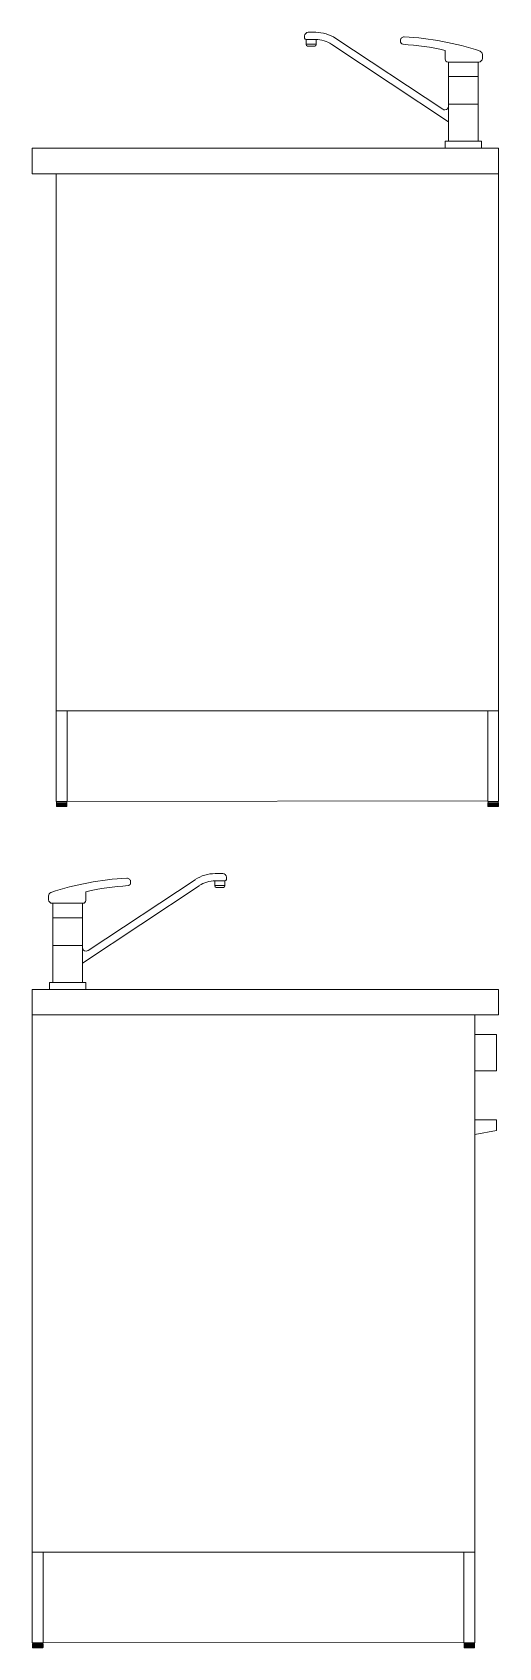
# Model space of a CAD drawing. Header units: centimetres. Extents: x -16179 to 12840, y -10704 to 3856.
# Drawn here: x 4314.7 to 4379, y -951.6 to -728.8 of the extents above; entities that cross this region are included whole.
import ezdxf

# ---------------------------------------------------------------- set-up
doc = ezdxf.new("R2010")
doc.units = ezdxf.units.CM
doc.header["$MEASUREMENT"] = 0
doc.layers.add('0_Num_Penna__7_Num_Penna__7_Num_Penna__7', color=7, linetype='Continuous', lineweight=18)
doc.layers.add('elementi incassati_Num_Penna__4_Num_Penna__4_Num_Penna__4', color=4, linetype='Continuous', lineweight=18)

msp = doc.modelspace()

# ---------------------------------------------------------------- linework, layer by layer
at = {"layer": '0_Num_Penna__7_Num_Penna__7_Num_Penna__7', "color": 7, "linetype": 'Continuous', "lineweight": 18}
for p, q in [((4352.22, -729.34), (4352.22, -729.64)), ((4352.42, -729.84), (4353.74, -729.84)), ((4352.42, -729.84), (4352.42, -730.53)), ((4353.82, -730.47), (4352.42, -730.47)), ((4352.62, -730.73), (4353.62, -730.73)), ((4353.74, -728.84), (4352.72, -728.84)), ((4353.82, -730.53), (4353.82, -729.84)), ((4355.95, -730.5), (4372.07, -741.18)), ((4371.26, -739.45), (4356.5, -729.67)), ((4365.42, -729.96), (4365.42, -730.06)), ((4365.77, -730.49), (4365.82, -730.49)), ((4371.59, -732.54), (4371.59, -731.34)), ((4372.07, -732.94), (4371.99, -732.94)), ((4376.22, -732.94), (4372.07, -732.94)), ((4372.07, -732.94), (4372.07, -743.85)), ((4376.15, -743.85), (4376.15, -732.94)), ((4376.22, -732.94), (4376.15, -732.94)), ((4376.72, -732.44), (4376.72, -731.9)), ((4376.15, -734.93), (4372.07, -734.93)), ((4371.57, -739.54), (4371.55, -739.54)), ((4376.15, -738.75), (4372.07, -738.75)), ((4372.07, -739.04), (4372.12, -739.04)), ((4376.59, -743.85), (4371.59, -743.85)), ((4371.59, -743.85), (4371.59, -744.84)), ((4376.59, -744.84), (4376.59, -743.85)), ((4378.97, -744.84), (4314.67, -744.84)), ((4314.67, -744.84), (4314.67, -748.34)), ((4371.59, -744.84), (4376.59, -744.84)), ((4378.97, -744.84), (4378.97, -834.94)), ((4314.67, -748.34), (4378.97, -748.34)), ((4317.97, -748.34), (4317.97, -834.94)), ((4317.97, -822.44), (4319.47, -822.44)), ((4319.47, -822.44), (4319.47, -834.94)), ((4319.47, -822.44), (4377.47, -822.44)), ((4378.97, -822.44), (4377.47, -822.44)), ((4377.47, -822.44), (4377.47, -834.94)), ((4378.97, -834.94), (4378.97, -822.44)), ((4317.97, -834.94), (4319.47, -834.94)), ((4318.03, -834.94), (4319.42, -834.94)), ((4319.42, -834.91), (4377.47, -834.84)), ((4377.47, -834.94), (4378.97, -834.94)), ((4377.53, -834.94), (4378.92, -834.94)), ((4337.69, -846.54), (4321.58, -857.22)), ((4322.38, -855.48), (4337.14, -845.71)), ((4327.88, -846.53), (4327.93, -846.53)), ((4328.23, -846), (4328.23, -846.1)), ((4339.82, -846.57), (4339.82, -845.87)), ((4339.82, -846.51), (4341.23, -846.51)), ((4339.9, -844.87), (4340.93, -844.87)), ((4341.23, -845.87), (4339.9, -845.87)), ((4341.23, -845.87), (4341.23, -846.57)), ((4341.43, -845.37), (4341.43, -845.67)), ((4316.92, -848.47), (4316.92, -847.94)), ((4322.05, -848.57), (4322.05, -847.37)), ((4341.03, -846.77), (4340.02, -846.77)), ((4317.42, -848.97), (4321.58, -848.97)), ((4317.42, -848.97), (4317.5, -848.97)), ((4317.5, -859.89), (4317.5, -848.97)), ((4317.5, -850.97), (4321.58, -850.97)), ((4321.58, -848.97), (4321.58, -859.89)), ((4321.58, -848.97), (4321.65, -848.97)), ((4317.5, -854.78), (4321.58, -854.78)), ((4321.58, -855.07), (4321.63, -855.07)), ((4322.08, -855.57), (4322.1, -855.57)), ((4317.05, -860.87), (4317.05, -859.89)), ((4317.05, -859.89), (4322.05, -859.89)), ((4322.05, -859.89), (4322.05, -860.87)), ((4314.67, -860.87), (4378.97, -860.87)), ((4314.67, -860.87), (4314.67, -950.97)), ((4322.05, -860.87), (4317.05, -860.87)), ((4378.97, -860.87), (4378.97, -864.37)), ((4378.97, -864.37), (4314.67, -864.37)), ((4375.67, -864.37), (4375.67, -938.47)), ((4314.67, -938.47), (4316.17, -938.47)), ((4314.67, -950.97), (4314.67, -938.47)), ((4316.17, -938.47), (4316.17, -950.97)), ((4374.17, -938.47), (4316.17, -938.47)), ((4375.67, -938.47), (4374.17, -938.47)), ((4374.17, -938.47), (4374.17, -950.97)), ((4375.67, -938.47), (4375.67, -950.97)), ((4316.17, -950.97), (4314.67, -950.97)), ((4316.12, -950.97), (4314.73, -950.97)), ((4374.17, -950.94), (4316.17, -950.87)), ((4375.67, -950.97), (4374.17, -950.97)), ((4375.62, -950.97), (4374.23, -950.97))]:
    msp.add_line(p, q, dxfattribs=at)
at = {"layer": '0_Num_Penna__7_Num_Penna__7_Num_Penna__7', "color": 7, "linetype": 'Continuous', "lineweight": 18, "flags": 128}
for points in [[(4318, -835.09), (4318, -835.57), (4318, -835.57)], [(4318, -835.09), (4318, -835.09), (4318.01, -835.09), (4318.01, -835.09)], [(4318, -835.58), (4318, -835.58), (4318, -835.58), (4318, -835.58), (4318, -835.58), (4318, -835.57), (4318, -835.57), (4318, -835.57), (4318, -835.09)], [(4318.01, -835.58), (4318.01, -835.58), (4318.01, -835.58), (4318.01, -835.57), (4318.01, -835.57), (4318.01, -835.09)], [(4318.02, -835.58), (4318.02, -835.58), (4318.02, -835.58), (4318.02, -835.58), (4318.02, -835.58), (4318.02, -835.57), (4318.01, -835.57), (4318.01, -835.57), (4318.01, -835.57), (4318.01, -835.09)], [(4318.01, -835.09), (4318.02, -835.09), (4318.02, -835.09), (4318.03, -835.09), (4318.03, -835.09), (4318.04, -835.09)], [(4318.02, -835.58), (4318.03, -835.58), (4318.03, -835.58), (4318.03, -835.57), (4318.03, -835.57), (4318.03, -835.09)], [(4318.03, -835.09), (4318.03, -834.94)], [(4318.05, -835.58), (4318.05, -835.58), (4318.04, -835.58), (4318.04, -835.58), (4318.04, -835.58), (4318.04, -835.57), (4318.04, -835.57), (4318.04, -835.57), (4318.04, -835.57), (4318.04, -835.09)], [(4318.04, -835.09), (4318.04, -835.09), (4318.05, -835.09), (4318.06, -835.09), (4318.07, -835.09), (4318.08, -835.09)], [(4318.05, -835.58), (4318.05, -835.58), (4318.05, -835.58), (4318.06, -835.58), (4318.06, -835.57), (4318.06, -835.57), (4318.06, -835.09)], [(4318.09, -835.58), (4318.08, -835.58), (4318.08, -835.58), (4318.08, -835.57), (4318.08, -835.57), (4318.08, -835.57), (4318.08, -835.57), (4318.08, -835.09)], [(4318.08, -835.09), (4318.08, -835.09), (4318.09, -835.09), (4318.1, -835.09), (4318.11, -835.09), (4318.13, -835.09)], [(4318.09, -835.58), (4318.09, -835.58), (4318.09, -835.58), (4318.09, -835.58), (4318.1, -835.58), (4318.1, -835.57), (4318.1, -835.57), (4318.1, -835.09)], [(4318.13, -835.58), (4318.13, -835.58), (4318.14, -835.58), (4318.14, -835.58), (4318.15, -835.58), (4318.15, -835.58), (4318.15, -835.57), (4318.15, -835.09)], [(4318.13, -835.58), (4318.13, -835.58), (4318.13, -835.58), (4318.13, -835.58), (4318.13, -835.57), (4318.13, -835.57), (4318.13, -835.57), (4318.13, -835.09)], [(4318.13, -835.09), (4318.13, -835.09), (4318.14, -835.09), (4318.15, -835.09), (4318.17, -835.09), (4318.18, -835.09)], [(4318.19, -835.58), (4318.19, -835.58), (4318.19, -835.58), (4318.19, -835.57), (4318.18, -835.57), (4318.18, -835.57), (4318.18, -835.57), (4318.18, -835.09)], [(4318.18, -835.09), (4318.19, -835.09), (4318.19, -835.09), (4318.2, -835.09), (4318.21, -835.09), (4318.23, -835.09), (4318.25, -835.09)], [(4318.19, -835.58), (4318.19, -835.58), (4318.2, -835.58), (4318.2, -835.58), (4318.2, -835.58), (4318.21, -835.58), (4318.21, -835.57), (4318.21, -835.09)], [(4318.25, -835.58), (4318.26, -835.58), (4318.26, -835.58), (4318.27, -835.58), (4318.27, -835.58), (4318.28, -835.58), (4318.28, -835.57), (4318.28, -835.09)], [(4318.25, -835.58), (4318.25, -835.57), (4318.25, -835.57), (4318.25, -835.57), (4318.25, -835.09)], [(4318.25, -835.09), (4318.25, -835.09), (4318.26, -835.09), (4318.27, -835.09), (4318.28, -835.09), (4318.3, -835.09), (4318.33, -835.09)], [(4318.36, -835.09), (4318.36, -835.57), (4318.36, -835.57), (4318.35, -835.58), (4318.35, -835.58), (4318.34, -835.58), (4318.33, -835.58), (4318.33, -835.58), (4318.33, -835.57), (4318.33, -835.09)], [(4318.33, -835.09), (4318.33, -835.09), (4318.34, -835.09), (4318.35, -835.09), (4318.36, -835.09), (4318.38, -835.09), (4318.41, -835.09)], [(4318.41, -835.09), (4318.41, -835.09), (4318.42, -835.09), (4318.43, -835.09), (4318.44, -835.09), (4318.47, -835.09), (4318.49, -835.09)], [(4318.44, -835.09), (4318.44, -835.57), (4318.44, -835.57), (4318.44, -835.58), (4318.43, -835.58), (4318.42, -835.58), (4318.42, -835.58), (4318.41, -835.58), (4318.41, -835.57), (4318.41, -835.09)], [(4318.49, -835.09), (4318.5, -835.09), (4318.51, -835.09), (4318.52, -835.09), (4318.53, -835.09), (4318.56, -835.09), (4318.58, -835.09)], [(4318.53, -835.09), (4318.53, -835.57), (4318.53, -835.57), (4318.53, -835.58), (4318.52, -835.58), (4318.51, -835.58), (4318.5, -835.58), (4318.5, -835.58), (4318.49, -835.57), (4318.49, -835.09)], [(4318.58, -835.09), (4318.59, -835.09), (4318.6, -835.09), (4318.61, -835.09), (4318.62, -835.09), (4318.65, -835.09), (4318.68, -835.09)], [(4318.62, -835.09), (4318.62, -835.57), (4318.62, -835.57), (4318.62, -835.58), (4318.61, -835.58), (4318.6, -835.58), (4318.6, -835.58), (4318.59, -835.58), (4318.58, -835.57), (4318.58, -835.09)], [(4318.68, -835.09), (4318.69, -835.09), (4318.7, -835.09), (4318.71, -835.09), (4318.72, -835.09), (4318.74, -835.09), (4318.77, -835.09)], [(4318.72, -835.09), (4318.72, -835.57), (4318.71, -835.57), (4318.71, -835.58), (4318.7, -835.58), (4318.7, -835.58), (4318.69, -835.58), (4318.68, -835.58), (4318.68, -835.57), (4318.68, -835.09)], [(4318.77, -835.09), (4318.78, -835.09), (4318.79, -835.09), (4318.8, -835.09), (4318.81, -835.09), (4318.84, -835.09), (4318.86, -835.09)], [(4318.81, -835.09), (4318.81, -835.57), (4318.81, -835.58), (4318.8, -835.58), (4318.79, -835.58), (4318.79, -835.58), (4318.77, -835.58), (4318.77, -835.57), (4318.77, -835.57), (4318.77, -835.09)], [(4318.86, -835.09), (4318.87, -835.09), (4318.89, -835.09), (4318.9, -835.09), (4318.9, -835.09), (4318.93, -835.09), (4318.95, -835.09)], [(4318.9, -835.09), (4318.9, -835.57), (4318.9, -835.58), (4318.89, -835.58), (4318.89, -835.58), (4318.88, -835.58), (4318.87, -835.58), (4318.86, -835.57), (4318.86, -835.57), (4318.86, -835.09)], [(4318.99, -835.09), (4318.99, -835.57), (4318.99, -835.58), (4318.98, -835.58), (4318.97, -835.58), (4318.97, -835.58), (4318.96, -835.58), (4318.95, -835.57), (4318.95, -835.57), (4318.95, -835.09)], [(4318.96, -835.09), (4318.97, -835.09), (4318.98, -835.09), (4318.99, -835.09), (4318.99, -835.09), (4319.01, -835.09), (4319.04, -835.09)], [(4319.08, -835.09), (4319.08, -835.57), (4319.07, -835.58), (4319.07, -835.58), (4319.06, -835.58), (4319.05, -835.58), (4319.04, -835.58), (4319.04, -835.57), (4319.04, -835.57), (4319.04, -835.09)], [(4319.04, -835.09), (4319.05, -835.09), (4319.06, -835.09), (4319.07, -835.09), (4319.08, -835.09), (4319.1, -835.09), (4319.12, -835.09)], [(4319.15, -835.09), (4319.15, -835.57), (4319.15, -835.58), (4319.14, -835.58), (4319.14, -835.58), (4319.13, -835.58), (4319.13, -835.58), (4319.12, -835.57), (4319.12, -835.57), (4319.12, -835.09)], [(4319.12, -835.09), (4319.13, -835.09), (4319.14, -835.09), (4319.15, -835.09), (4319.15, -835.09), (4319.17, -835.09), (4319.2, -835.09)], [(4319.22, -835.58), (4319.22, -835.58), (4319.21, -835.58), (4319.21, -835.58), (4319.2, -835.58), (4319.2, -835.58), (4319.2, -835.57), (4319.2, -835.09)], [(4319.22, -835.09), (4319.22, -835.57), (4319.22, -835.57), (4319.22, -835.57), (4319.21, -835.57), (4319.2, -835.57)], [(4319.2, -835.09), (4319.21, -835.09), (4319.22, -835.09), (4319.22, -835.09), (4319.22, -835.09), (4319.25, -835.09), (4319.26, -835.09)], [(4319.28, -835.58), (4319.28, -835.58), (4319.27, -835.58), (4319.27, -835.58), (4319.27, -835.58), (4319.26, -835.58), (4319.26, -835.57), (4319.26, -835.09)], [(4319.29, -835.09), (4319.29, -835.57), (4319.29, -835.57), (4319.28, -835.57), (4319.27, -835.57), (4319.26, -835.57)], [(4319.26, -835.09), (4319.27, -835.09), (4319.28, -835.09), (4319.29, -835.09), (4319.29, -835.09), (4319.31, -835.09), (4319.32, -835.09)], [(4319.34, -835.58), (4319.33, -835.58), (4319.33, -835.58), (4319.33, -835.58), (4319.32, -835.58), (4319.32, -835.57), (4319.32, -835.57), (4319.32, -835.09)], [(4319.34, -835.09), (4319.34, -835.57), (4319.34, -835.57), (4319.33, -835.57), (4319.32, -835.57)], [(4319.32, -835.09), (4319.33, -835.09), (4319.34, -835.09), (4319.34, -835.09), (4319.35, -835.09), (4319.37, -835.09)], [(4319.38, -835.58), (4319.38, -835.58), (4319.37, -835.58), (4319.37, -835.58), (4319.37, -835.57), (4319.37, -835.57), (4319.37, -835.09)], [(4319.38, -835.09), (4319.38, -835.57), (4319.38, -835.57), (4319.38, -835.57), (4319.37, -835.57)], [(4319.37, -835.09), (4319.38, -835.09), (4319.38, -835.09), (4319.38, -835.09), (4319.39, -835.09), (4319.4, -835.09)], [(4319.41, -835.58), (4319.41, -835.58), (4319.4, -835.58), (4319.4, -835.57), (4319.4, -835.57), (4319.4, -835.09)], [(4319.42, -835.09), (4319.42, -835.57), (4319.42, -835.57), (4319.41, -835.57), (4319.4, -835.57)], [(4319.4, -835.09), (4319.41, -835.09), (4319.42, -835.09), (4319.42, -835.09), (4319.42, -835.09), (4319.43, -835.09)], [(4319.42, -835.09), (4319.42, -834.94)], [(4319.43, -835.58), (4319.43, -835.58), (4319.43, -835.58), (4319.43, -835.57), (4319.43, -835.57), (4319.43, -835.09)], [(4319.44, -835.09), (4319.44, -835.57), (4319.44, -835.57), (4319.43, -835.57), (4319.43, -835.57)], [(4319.44, -835.09), (4319.44, -835.09), (4319.43, -835.09), (4319.43, -835.09)], [(4319.45, -835.09), (4319.45, -835.57), (4319.45, -835.57), (4319.44, -835.57)], [(4377.5, -835.09), (4377.5, -835.57), (4377.5, -835.57)], [(4377.5, -835.09), (4377.5, -835.09), (4377.51, -835.09), (4377.51, -835.09)], [(4377.5, -835.58), (4377.5, -835.58), (4377.5, -835.58), (4377.5, -835.58), (4377.5, -835.58), (4377.5, -835.57), (4377.5, -835.57), (4377.5, -835.57), (4377.5, -835.09)], [(4377.51, -835.58), (4377.51, -835.58), (4377.51, -835.58), (4377.51, -835.57), (4377.51, -835.57), (4377.51, -835.09)], [(4377.52, -835.58), (4377.52, -835.58), (4377.52, -835.58), (4377.52, -835.58), (4377.52, -835.58), (4377.52, -835.57), (4377.51, -835.57), (4377.51, -835.57), (4377.51, -835.57), (4377.51, -835.09)], [(4377.51, -835.09), (4377.52, -835.09), (4377.52, -835.09), (4377.53, -835.09), (4377.53, -835.09), (4377.54, -835.09)], [(4377.52, -835.58), (4377.53, -835.58), (4377.53, -835.58), (4377.53, -835.57), (4377.53, -835.57), (4377.53, -835.09)], [(4377.53, -835.09), (4377.53, -834.94)], [(4377.55, -835.58), (4377.55, -835.58), (4377.54, -835.58), (4377.54, -835.58), (4377.54, -835.58), (4377.54, -835.57), (4377.54, -835.57), (4377.54, -835.57), (4377.54, -835.57), (4377.54, -835.09)], [(4377.54, -835.09), (4377.54, -835.09), (4377.55, -835.09), (4377.56, -835.09), (4377.57, -835.09), (4377.58, -835.09)], [(4377.55, -835.58), (4377.55, -835.58), (4377.55, -835.58), (4377.56, -835.58), (4377.56, -835.57), (4377.56, -835.57), (4377.56, -835.09)], [(4377.59, -835.58), (4377.58, -835.58), (4377.58, -835.58), (4377.58, -835.57), (4377.58, -835.57), (4377.58, -835.57), (4377.58, -835.57), (4377.58, -835.09)], [(4377.58, -835.09), (4377.58, -835.09), (4377.59, -835.09), (4377.6, -835.09), (4377.61, -835.09), (4377.63, -835.09)], [(4377.59, -835.58), (4377.59, -835.58), (4377.59, -835.58), (4377.59, -835.58), (4377.6, -835.58), (4377.6, -835.57), (4377.6, -835.57), (4377.6, -835.09)], [(4377.63, -835.58), (4377.63, -835.58), (4377.64, -835.58), (4377.64, -835.58), (4377.65, -835.58), (4377.65, -835.58), (4377.65, -835.57), (4377.65, -835.09)], [(4377.63, -835.58), (4377.63, -835.58), (4377.63, -835.58), (4377.63, -835.58), (4377.63, -835.57), (4377.63, -835.57), (4377.63, -835.57), (4377.63, -835.09)], [(4377.63, -835.09), (4377.63, -835.09), (4377.64, -835.09), (4377.65, -835.09), (4377.67, -835.09), (4377.68, -835.09)], [(4377.69, -835.58), (4377.69, -835.58), (4377.69, -835.58), (4377.69, -835.57), (4377.68, -835.57), (4377.68, -835.57), (4377.68, -835.57), (4377.68, -835.09)], [(4377.68, -835.09), (4377.69, -835.09), (4377.69, -835.09), (4377.7, -835.09), (4377.71, -835.09), (4377.73, -835.09), (4377.75, -835.09)], [(4377.69, -835.58), (4377.69, -835.58), (4377.7, -835.58), (4377.7, -835.58), (4377.7, -835.58), (4377.71, -835.58), (4377.71, -835.57), (4377.71, -835.09)], [(4377.75, -835.58), (4377.76, -835.58), (4377.76, -835.58), (4377.77, -835.58), (4377.77, -835.58), (4377.78, -835.58), (4377.78, -835.57), (4377.78, -835.09)], [(4377.75, -835.58), (4377.75, -835.57), (4377.75, -835.57), (4377.75, -835.57), (4377.75, -835.09)], [(4377.75, -835.09), (4377.75, -835.09), (4377.76, -835.09), (4377.77, -835.09), (4377.78, -835.09), (4377.8, -835.09), (4377.83, -835.09)], [(4377.86, -835.09), (4377.86, -835.57), (4377.86, -835.57), (4377.85, -835.58), (4377.85, -835.58), (4377.84, -835.58), (4377.83, -835.58), (4377.83, -835.58), (4377.83, -835.57), (4377.83, -835.09)], [(4377.83, -835.09), (4377.83, -835.09), (4377.84, -835.09), (4377.85, -835.09), (4377.86, -835.09), (4377.88, -835.09), (4377.91, -835.09)], [(4377.91, -835.09), (4377.91, -835.09), (4377.92, -835.09), (4377.93, -835.09), (4377.94, -835.09), (4377.97, -835.09), (4377.99, -835.09)], [(4377.94, -835.09), (4377.94, -835.57), (4377.94, -835.57), (4377.94, -835.58), (4377.93, -835.58), (4377.92, -835.58), (4377.92, -835.58), (4377.91, -835.58), (4377.91, -835.57), (4377.91, -835.09)], [(4377.99, -835.09), (4378, -835.09), (4378.01, -835.09), (4378.02, -835.09), (4378.03, -835.09), (4378.06, -835.09), (4378.08, -835.09)], [(4378.03, -835.09), (4378.03, -835.57), (4378.03, -835.57), (4378.03, -835.58), (4378.02, -835.58), (4378.01, -835.58), (4378, -835.58), (4378, -835.58), (4377.99, -835.57), (4377.99, -835.09)], [(4378.08, -835.09), (4378.09, -835.09), (4378.1, -835.09), (4378.11, -835.09), (4378.12, -835.09), (4378.15, -835.09), (4378.18, -835.09)], [(4378.12, -835.09), (4378.12, -835.57), (4378.12, -835.57), (4378.12, -835.58), (4378.11, -835.58), (4378.1, -835.58), (4378.1, -835.58), (4378.09, -835.58), (4378.08, -835.57), (4378.08, -835.09)], [(4378.18, -835.09), (4378.19, -835.09), (4378.2, -835.09), (4378.21, -835.09), (4378.22, -835.09), (4378.24, -835.09), (4378.27, -835.09)], [(4378.22, -835.09), (4378.22, -835.57), (4378.21, -835.57), (4378.21, -835.58), (4378.2, -835.58), (4378.2, -835.58), (4378.19, -835.58), (4378.18, -835.58), (4378.18, -835.57), (4378.18, -835.09)], [(4378.27, -835.09), (4378.28, -835.09), (4378.29, -835.09), (4378.3, -835.09), (4378.31, -835.09), (4378.34, -835.09), (4378.36, -835.09)], [(4378.31, -835.09), (4378.31, -835.57), (4378.31, -835.58), (4378.3, -835.58), (4378.29, -835.58), (4378.29, -835.58), (4378.27, -835.58), (4378.27, -835.57), (4378.27, -835.57), (4378.27, -835.09)], [(4378.36, -835.09), (4378.37, -835.09), (4378.39, -835.09), (4378.4, -835.09), (4378.4, -835.09), (4378.43, -835.09), (4378.45, -835.09)], [(4378.4, -835.09), (4378.4, -835.57), (4378.4, -835.58), (4378.39, -835.58), (4378.39, -835.58), (4378.38, -835.58), (4378.37, -835.58), (4378.36, -835.57), (4378.36, -835.57), (4378.36, -835.09)], [(4378.49, -835.09), (4378.49, -835.57), (4378.49, -835.58), (4378.48, -835.58), (4378.47, -835.58), (4378.47, -835.58), (4378.46, -835.58), (4378.45, -835.57), (4378.45, -835.57), (4378.45, -835.09)], [(4378.46, -835.09), (4378.47, -835.09), (4378.48, -835.09), (4378.49, -835.09), (4378.49, -835.09), (4378.51, -835.09), (4378.54, -835.09)], [(4378.58, -835.09), (4378.58, -835.57), (4378.57, -835.58), (4378.57, -835.58), (4378.56, -835.58), (4378.55, -835.58), (4378.54, -835.58), (4378.54, -835.57), (4378.54, -835.57), (4378.54, -835.09)], [(4378.54, -835.09), (4378.55, -835.09), (4378.56, -835.09), (4378.57, -835.09), (4378.58, -835.09), (4378.6, -835.09), (4378.62, -835.09)], [(4378.65, -835.09), (4378.65, -835.57), (4378.65, -835.58), (4378.64, -835.58), (4378.64, -835.58), (4378.63, -835.58), (4378.63, -835.58), (4378.62, -835.57), (4378.62, -835.57), (4378.62, -835.09)], [(4378.62, -835.09), (4378.63, -835.09), (4378.64, -835.09), (4378.65, -835.09), (4378.65, -835.09), (4378.67, -835.09), (4378.7, -835.09)], [(4378.72, -835.58), (4378.72, -835.58), (4378.71, -835.58), (4378.71, -835.58), (4378.7, -835.58), (4378.7, -835.58), (4378.7, -835.57), (4378.7, -835.09)], [(4378.72, -835.09), (4378.72, -835.57), (4378.72, -835.57), (4378.72, -835.57), (4378.71, -835.57), (4378.7, -835.57)], [(4378.7, -835.09), (4378.71, -835.09), (4378.72, -835.09), (4378.72, -835.09), (4378.72, -835.09), (4378.75, -835.09), (4378.76, -835.09)], [(4378.78, -835.58), (4378.78, -835.58), (4378.77, -835.58), (4378.77, -835.58), (4378.77, -835.58), (4378.76, -835.58), (4378.76, -835.57), (4378.76, -835.09)], [(4378.79, -835.09), (4378.79, -835.57), (4378.79, -835.57), (4378.78, -835.57), (4378.77, -835.57), (4378.76, -835.57)], [(4378.76, -835.09), (4378.77, -835.09), (4378.78, -835.09), (4378.79, -835.09), (4378.79, -835.09), (4378.81, -835.09), (4378.82, -835.09)], [(4378.84, -835.58), (4378.83, -835.58), (4378.83, -835.58), (4378.83, -835.58), (4378.82, -835.58), (4378.82, -835.57), (4378.82, -835.57), (4378.82, -835.09)], [(4378.84, -835.09), (4378.84, -835.57), (4378.84, -835.57), (4378.83, -835.57), (4378.82, -835.57)], [(4378.82, -835.09), (4378.83, -835.09), (4378.84, -835.09), (4378.84, -835.09), (4378.85, -835.09), (4378.87, -835.09)], [(4378.88, -835.58), (4378.88, -835.58), (4378.87, -835.58), (4378.87, -835.58), (4378.87, -835.57), (4378.87, -835.57), (4378.87, -835.09)], [(4378.88, -835.09), (4378.88, -835.57), (4378.88, -835.57), (4378.88, -835.57), (4378.87, -835.57)], [(4378.87, -835.09), (4378.88, -835.09), (4378.88, -835.09), (4378.88, -835.09), (4378.89, -835.09), (4378.9, -835.09)], [(4378.91, -835.58), (4378.91, -835.58), (4378.9, -835.58), (4378.9, -835.57), (4378.9, -835.57), (4378.9, -835.09)], [(4378.92, -835.09), (4378.92, -835.57), (4378.92, -835.57), (4378.91, -835.57), (4378.9, -835.57)], [(4378.9, -835.09), (4378.91, -835.09), (4378.92, -835.09), (4378.92, -835.09), (4378.92, -835.09), (4378.93, -835.09)], [(4378.92, -835.09), (4378.92, -834.94)], [(4378.93, -835.58), (4378.93, -835.58), (4378.93, -835.58), (4378.93, -835.57), (4378.93, -835.57), (4378.93, -835.09)], [(4378.94, -835.09), (4378.94, -835.57), (4378.94, -835.57), (4378.93, -835.57), (4378.93, -835.57)], [(4378.94, -835.09), (4378.94, -835.09), (4378.93, -835.09), (4378.93, -835.09)], [(4378.95, -835.09), (4378.95, -835.57), (4378.95, -835.57), (4378.94, -835.57)], [(4318, -835.57), (4318, -835.57), (4318, -835.57), (4318, -835.58), (4318, -835.58), (4318, -835.58), (4318, -835.58), (4318.01, -835.58)], [(4318, -835.58), (4318, -835.59), (4318.01, -835.59), (4318.02, -835.59), (4318.04, -835.59), (4318.06, -835.59), (4318.1, -835.59), (4318.14, -835.59)], [(4318, -835.59), (4318, -835.59), (4318, -835.6), (4318.01, -835.6), (4318.01, -835.6), (4318.01, -835.6), (4318.01, -835.6), (4318.01, -835.6), (4318.02, -835.6)], [(4318.03, -835.57), (4318.02, -835.57), (4318.02, -835.57), (4318.01, -835.57)], [(4318.02, -835.6), (4318.02, -835.6), (4318.03, -835.6), (4318.05, -835.6), (4318.08, -835.6), (4318.11, -835.6), (4318.15, -835.6)], [(4318.06, -835.57), (4318.05, -835.57), (4318.04, -835.57), (4318.04, -835.57)], [(4318.1, -835.57), (4318.09, -835.57), (4318.08, -835.57), (4318.08, -835.57)], [(4318.15, -835.57), (4318.14, -835.57), (4318.13, -835.57), (4318.13, -835.57)], [(4318.14, -835.59), (4318.18, -835.59), (4318.23, -835.59), (4318.29, -835.59), (4318.35, -835.59), (4318.41, -835.59), (4318.48, -835.59), (4318.55, -835.59), (4318.62, -835.59), (4318.69, -835.59), (4318.76, -835.59), (4318.84, -835.59), (4318.91, -835.59), (4318.97, -835.59), (4319.04, -835.59), (4319.1, -835.59), (4319.16, -835.59), (4319.22, -835.59), (4319.27, -835.59), (4319.31, -835.59), (4319.35, -835.59), (4319.38, -835.59), (4319.41, -835.59), (4319.42, -835.59), (4319.44, -835.59), (4319.44, -835.59), (4319.44, -835.58)], [(4318.15, -835.6), (4318.19, -835.6), (4318.24, -835.6), (4318.3, -835.6), (4318.37, -835.6), (4318.43, -835.6), (4318.5, -835.6), (4318.57, -835.6), (4318.64, -835.6), (4318.72, -835.6), (4318.79, -835.6), (4318.86, -835.6), (4318.94, -835.6), (4319.01, -835.6), (4319.07, -835.6), (4319.14, -835.6), (4319.19, -835.6), (4319.25, -835.6), (4319.29, -835.6), (4319.33, -835.6), (4319.37, -835.6), (4319.39, -835.6), (4319.41, -835.6), (4319.43, -835.6), (4319.43, -835.6)], [(4318.21, -835.57), (4318.2, -835.57), (4318.19, -835.57), (4318.19, -835.57), (4318.18, -835.57)], [(4318.28, -835.57), (4318.27, -835.57), (4318.26, -835.57), (4318.25, -835.57), (4318.25, -835.57)], [(4318.36, -835.57), (4318.35, -835.57), (4318.34, -835.57), (4318.33, -835.57), (4318.33, -835.57)], [(4318.44, -835.57), (4318.43, -835.57), (4318.42, -835.57), (4318.41, -835.57), (4318.41, -835.57)], [(4318.53, -835.57), (4318.52, -835.57), (4318.51, -835.57), (4318.5, -835.57), (4318.49, -835.57)], [(4318.62, -835.57), (4318.61, -835.57), (4318.6, -835.57), (4318.59, -835.57), (4318.58, -835.57)], [(4318.72, -835.57), (4318.71, -835.57), (4318.7, -835.57), (4318.69, -835.57), (4318.68, -835.57)], [(4318.81, -835.57), (4318.8, -835.57), (4318.79, -835.57), (4318.78, -835.57), (4318.77, -835.57)], [(4318.9, -835.57), (4318.9, -835.57), (4318.89, -835.57), (4318.87, -835.57), (4318.86, -835.57)], [(4318.99, -835.57), (4318.99, -835.57), (4318.97, -835.57), (4318.97, -835.57), (4318.95, -835.57)], [(4319.08, -835.57), (4319.07, -835.57), (4319.06, -835.57), (4319.05, -835.57), (4319.04, -835.57)], [(4319.15, -835.57), (4319.15, -835.57), (4319.14, -835.57), (4319.13, -835.57), (4319.12, -835.57)], [(4319.28, -835.58), (4319.28, -835.58), (4319.29, -835.58), (4319.29, -835.57), (4319.29, -835.57), (4319.29, -835.57), (4319.29, -835.57)], [(4319.34, -835.58), (4319.34, -835.58), (4319.34, -835.58), (4319.34, -835.58), (4319.34, -835.57), (4319.34, -835.57), (4319.34, -835.57)], [(4319.38, -835.58), (4319.38, -835.58), (4319.38, -835.58), (4319.38, -835.58), (4319.38, -835.58), (4319.38, -835.57), (4319.38, -835.57), (4319.38, -835.57)], [(4319.41, -835.58), (4319.41, -835.58), (4319.41, -835.58), (4319.41, -835.58), (4319.42, -835.58), (4319.42, -835.57), (4319.42, -835.57), (4319.42, -835.57), (4319.42, -835.57)], [(4319.43, -835.58), (4319.43, -835.58), (4319.43, -835.58), (4319.44, -835.58), (4319.44, -835.58), (4319.44, -835.57), (4319.44, -835.57), (4319.44, -835.57), (4319.44, -835.57)], [(4319.43, -835.6), (4319.43, -835.6), (4319.43, -835.6), (4319.43, -835.6), (4319.44, -835.6), (4319.44, -835.6), (4319.44, -835.6), (4319.44, -835.59), (4319.44, -835.59)], [(4319.44, -835.58), (4319.44, -835.58), (4319.44, -835.58), (4319.44, -835.58), (4319.45, -835.58), (4319.45, -835.57), (4319.45, -835.57), (4319.45, -835.57), (4319.45, -835.57)], [(4377.5, -835.57), (4377.5, -835.57), (4377.5, -835.57), (4377.5, -835.58), (4377.5, -835.58), (4377.5, -835.58), (4377.5, -835.58), (4377.51, -835.58)], [(4377.5, -835.58), (4377.5, -835.59), (4377.51, -835.59), (4377.52, -835.59), (4377.54, -835.59), (4377.56, -835.59), (4377.6, -835.59), (4377.64, -835.59)], [(4377.5, -835.59), (4377.5, -835.59), (4377.5, -835.6), (4377.51, -835.6), (4377.51, -835.6), (4377.51, -835.6), (4377.51, -835.6), (4377.51, -835.6), (4377.52, -835.6)], [(4377.53, -835.57), (4377.52, -835.57), (4377.52, -835.57), (4377.51, -835.57)], [(4377.52, -835.6), (4377.52, -835.6), (4377.53, -835.6), (4377.55, -835.6), (4377.58, -835.6), (4377.61, -835.6), (4377.65, -835.6)], [(4377.56, -835.57), (4377.55, -835.57), (4377.54, -835.57), (4377.54, -835.57)], [(4377.6, -835.57), (4377.59, -835.57), (4377.58, -835.57), (4377.58, -835.57)], [(4377.65, -835.57), (4377.64, -835.57), (4377.63, -835.57), (4377.63, -835.57)], [(4377.64, -835.59), (4377.68, -835.59), (4377.73, -835.59), (4377.79, -835.59), (4377.85, -835.59), (4377.91, -835.59), (4377.98, -835.59), (4378.05, -835.59), (4378.12, -835.59), (4378.19, -835.59), (4378.26, -835.59), (4378.34, -835.59), (4378.41, -835.59), (4378.47, -835.59), (4378.54, -835.59), (4378.6, -835.59), (4378.66, -835.59), (4378.72, -835.59), (4378.77, -835.59), (4378.81, -835.59), (4378.85, -835.59), (4378.88, -835.59), (4378.91, -835.59), (4378.92, -835.59), (4378.94, -835.59), (4378.94, -835.59), (4378.94, -835.58)], [(4377.65, -835.6), (4377.69, -835.6), (4377.74, -835.6), (4377.8, -835.6), (4377.87, -835.6), (4377.93, -835.6), (4378, -835.6), (4378.07, -835.6), (4378.14, -835.6), (4378.22, -835.6), (4378.29, -835.6), (4378.36, -835.6), (4378.44, -835.6), (4378.51, -835.6), (4378.57, -835.6), (4378.64, -835.6), (4378.69, -835.6), (4378.75, -835.6), (4378.79, -835.6), (4378.83, -835.6), (4378.87, -835.6), (4378.89, -835.6), (4378.91, -835.6), (4378.93, -835.6), (4378.93, -835.6)], [(4377.71, -835.57), (4377.7, -835.57), (4377.69, -835.57), (4377.69, -835.57), (4377.68, -835.57)], [(4377.78, -835.57), (4377.77, -835.57), (4377.76, -835.57), (4377.75, -835.57), (4377.75, -835.57)], [(4377.86, -835.57), (4377.85, -835.57), (4377.84, -835.57), (4377.83, -835.57), (4377.83, -835.57)], [(4377.94, -835.57), (4377.93, -835.57), (4377.92, -835.57), (4377.91, -835.57), (4377.91, -835.57)], [(4378.03, -835.57), (4378.02, -835.57), (4378.01, -835.57), (4378, -835.57), (4377.99, -835.57)], [(4378.12, -835.57), (4378.11, -835.57), (4378.1, -835.57), (4378.09, -835.57), (4378.08, -835.57)], [(4378.22, -835.57), (4378.21, -835.57), (4378.2, -835.57), (4378.19, -835.57), (4378.18, -835.57)], [(4378.31, -835.57), (4378.3, -835.57), (4378.29, -835.57), (4378.28, -835.57), (4378.27, -835.57)], [(4378.4, -835.57), (4378.4, -835.57), (4378.39, -835.57), (4378.37, -835.57), (4378.36, -835.57)], [(4378.49, -835.57), (4378.49, -835.57), (4378.47, -835.57), (4378.47, -835.57), (4378.45, -835.57)], [(4378.58, -835.57), (4378.57, -835.57), (4378.56, -835.57), (4378.55, -835.57), (4378.54, -835.57)], [(4378.65, -835.57), (4378.65, -835.57), (4378.64, -835.57), (4378.63, -835.57), (4378.62, -835.57)], [(4378.78, -835.58), (4378.78, -835.58), (4378.79, -835.58), (4378.79, -835.57), (4378.79, -835.57), (4378.79, -835.57), (4378.79, -835.57)], [(4378.84, -835.58), (4378.84, -835.58), (4378.84, -835.58), (4378.84, -835.58), (4378.84, -835.57), (4378.84, -835.57), (4378.84, -835.57)], [(4378.88, -835.58), (4378.88, -835.58), (4378.88, -835.58), (4378.88, -835.58), (4378.88, -835.58), (4378.88, -835.57), (4378.88, -835.57), (4378.88, -835.57)], [(4378.91, -835.58), (4378.91, -835.58), (4378.91, -835.58), (4378.91, -835.58), (4378.92, -835.58), (4378.92, -835.57), (4378.92, -835.57), (4378.92, -835.57), (4378.92, -835.57)], [(4378.93, -835.58), (4378.93, -835.58), (4378.93, -835.58), (4378.94, -835.58), (4378.94, -835.58), (4378.94, -835.57), (4378.94, -835.57), (4378.94, -835.57), (4378.94, -835.57)], [(4378.93, -835.6), (4378.93, -835.6), (4378.93, -835.6), (4378.93, -835.6), (4378.94, -835.6), (4378.94, -835.6), (4378.94, -835.6), (4378.94, -835.59), (4378.94, -835.59)], [(4378.94, -835.58), (4378.94, -835.58), (4378.94, -835.58), (4378.94, -835.58), (4378.95, -835.58), (4378.95, -835.57), (4378.95, -835.57), (4378.95, -835.57), (4378.95, -835.57)], [(4314.7, -951.12), (4314.7, -951.61), (4314.7, -951.61), (4314.71, -951.61)], [(4314.71, -951.12), (4314.71, -951.61), (4314.71, -951.61), (4314.71, -951.61), (4314.72, -951.61)], [(4314.71, -951.12), (4314.71, -951.12), (4314.71, -951.12), (4314.72, -951.12)], [(4314.72, -951.62), (4314.72, -951.62), (4314.72, -951.61), (4314.72, -951.61), (4314.72, -951.61), (4314.72, -951.12)], [(4314.75, -951.12), (4314.74, -951.12), (4314.73, -951.12), (4314.73, -951.12), (4314.73, -951.12), (4314.72, -951.12)], [(4314.73, -951.12), (4314.73, -950.97)], [(4314.73, -951.12), (4314.73, -951.61), (4314.73, -951.61), (4314.74, -951.61), (4314.75, -951.61)], [(4314.74, -951.62), (4314.74, -951.62), (4314.74, -951.61), (4314.74, -951.61), (4314.75, -951.61), (4314.75, -951.12)], [(4314.78, -951.12), (4314.77, -951.12), (4314.76, -951.12), (4314.76, -951.12), (4314.75, -951.12), (4314.75, -951.12)], [(4314.76, -951.12), (4314.76, -951.61), (4314.76, -951.61), (4314.77, -951.61), (4314.78, -951.61)], [(4314.77, -951.62), (4314.77, -951.62), (4314.77, -951.62), (4314.78, -951.62), (4314.78, -951.61), (4314.78, -951.61), (4314.78, -951.12)], [(4314.83, -951.12), (4314.82, -951.12), (4314.81, -951.12), (4314.81, -951.12), (4314.79, -951.12), (4314.78, -951.12)], [(4314.81, -951.62), (4314.81, -951.62), (4314.82, -951.62), (4314.82, -951.62), (4314.82, -951.62), (4314.83, -951.61), (4314.83, -951.61), (4314.83, -951.12)], [(4314.81, -951.12), (4314.81, -951.61), (4314.81, -951.61), (4314.82, -951.61), (4314.83, -951.61)], [(4314.88, -951.12), (4314.88, -951.12), (4314.86, -951.12), (4314.86, -951.12), (4314.86, -951.12), (4314.84, -951.12), (4314.83, -951.12)], [(4314.86, -951.62), (4314.87, -951.62), (4314.87, -951.62), (4314.88, -951.62), (4314.88, -951.62), (4314.88, -951.61), (4314.88, -951.61), (4314.88, -951.12)], [(4314.86, -951.12), (4314.86, -951.61), (4314.86, -951.61), (4314.86, -951.61), (4314.88, -951.61), (4314.88, -951.61)], [(4314.95, -951.12), (4314.94, -951.12), (4314.93, -951.12), (4314.93, -951.12), (4314.92, -951.12), (4314.9, -951.12), (4314.88, -951.12)], [(4314.92, -951.12), (4314.92, -951.61), (4314.93, -951.61), (4314.93, -951.61), (4314.94, -951.61), (4314.95, -951.61)], [(4314.93, -951.61), (4314.93, -951.62), (4314.93, -951.62), (4314.94, -951.62), (4314.94, -951.62), (4314.95, -951.61), (4314.95, -951.61), (4314.95, -951.12)], [(4315.02, -951.12), (4315.01, -951.12), (4315, -951.12), (4314.99, -951.12), (4314.99, -951.12), (4314.97, -951.12), (4314.95, -951.12)], [(4314.99, -951.12), (4314.99, -951.61), (4314.99, -951.61), (4315, -951.62), (4315.01, -951.62), (4315.01, -951.62), (4315.02, -951.61), (4315.02, -951.61), (4315.02, -951.61), (4315.02, -951.12)], [(4315.11, -951.12), (4315.09, -951.12), (4315.08, -951.12), (4315.07, -951.12), (4315.07, -951.12), (4315.05, -951.12), (4315.02, -951.12)], [(4315.07, -951.12), (4315.07, -951.61), (4315.07, -951.61), (4315.08, -951.62), (4315.09, -951.62), (4315.09, -951.62), (4315.1, -951.61), (4315.11, -951.61), (4315.11, -951.61), (4315.11, -951.12)], [(4315.19, -951.12), (4315.18, -951.12), (4315.17, -951.12), (4315.16, -951.12), (4315.15, -951.12), (4315.13, -951.12), (4315.11, -951.12)], [(4315.15, -951.12), (4315.15, -951.61), (4315.16, -951.61), (4315.17, -951.62), (4315.17, -951.62), (4315.18, -951.62), (4315.19, -951.61), (4315.19, -951.61), (4315.19, -951.61), (4315.19, -951.12)], [(4315.29, -951.12), (4315.27, -951.12), (4315.26, -951.12), (4315.25, -951.12), (4315.25, -951.12), (4315.22, -951.12), (4315.19, -951.12)], [(4315.25, -951.12), (4315.25, -951.61), (4315.25, -951.61), (4315.26, -951.62), (4315.26, -951.62), (4315.27, -951.62), (4315.28, -951.61), (4315.28, -951.61), (4315.29, -951.61), (4315.29, -951.12)], [(4315.38, -951.12), (4315.37, -951.12), (4315.35, -951.12), (4315.34, -951.12), (4315.34, -951.12), (4315.31, -951.12), (4315.28, -951.12)], [(4315.34, -951.12), (4315.34, -951.61), (4315.34, -951.61), (4315.35, -951.62), (4315.35, -951.62), (4315.36, -951.62), (4315.37, -951.61), (4315.38, -951.61), (4315.38, -951.61), (4315.38, -951.12)], [(4315.47, -951.12), (4315.46, -951.12), (4315.45, -951.12), (4315.44, -951.12), (4315.43, -951.12), (4315.4, -951.12), (4315.38, -951.12)], [(4315.43, -951.12), (4315.43, -951.61), (4315.43, -951.61), (4315.43, -951.61), (4315.44, -951.62), (4315.45, -951.62), (4315.46, -951.62), (4315.47, -951.61), (4315.47, -951.61), (4315.47, -951.12)], [(4315.56, -951.12), (4315.56, -951.12), (4315.55, -951.12), (4315.53, -951.12), (4315.52, -951.12), (4315.5, -951.12), (4315.47, -951.12)], [(4315.52, -951.12), (4315.52, -951.61), (4315.53, -951.61), (4315.53, -951.61), (4315.54, -951.62), (4315.55, -951.62), (4315.55, -951.62), (4315.56, -951.61), (4315.56, -951.61), (4315.56, -951.12)], [(4315.65, -951.12), (4315.65, -951.12), (4315.64, -951.12), (4315.63, -951.12), (4315.62, -951.12), (4315.59, -951.12), (4315.56, -951.12)], [(4315.62, -951.12), (4315.62, -951.61), (4315.62, -951.61), (4315.62, -951.61), (4315.63, -951.62), (4315.63, -951.62), (4315.64, -951.62), (4315.65, -951.61), (4315.65, -951.61), (4315.65, -951.12)], [(4315.74, -951.12), (4315.73, -951.12), (4315.73, -951.12), (4315.71, -951.12), (4315.7, -951.12), (4315.68, -951.12), (4315.65, -951.12)], [(4315.7, -951.12), (4315.7, -951.61), (4315.71, -951.61), (4315.71, -951.61), (4315.72, -951.62), (4315.72, -951.62), (4315.73, -951.62), (4315.74, -951.61), (4315.74, -951.61), (4315.74, -951.12)], [(4315.82, -951.12), (4315.82, -951.12), (4315.81, -951.12), (4315.8, -951.12), (4315.79, -951.12), (4315.76, -951.12), (4315.74, -951.12)], [(4315.79, -951.12), (4315.79, -951.61), (4315.79, -951.61), (4315.79, -951.61), (4315.8, -951.62), (4315.8, -951.62), (4315.81, -951.62), (4315.82, -951.61), (4315.82, -951.61), (4315.82, -951.12)], [(4315.89, -951.12), (4315.89, -951.12), (4315.89, -951.12), (4315.88, -951.12), (4315.86, -951.12), (4315.84, -951.12), (4315.82, -951.12)], [(4315.89, -951.61), (4315.89, -951.62), (4315.88, -951.62), (4315.88, -951.62), (4315.87, -951.62), (4315.87, -951.61), (4315.86, -951.61), (4315.86, -951.12)], [(4315.89, -951.61), (4315.89, -951.61), (4315.89, -951.61), (4315.89, -951.61), (4315.89, -951.12)], [(4315.96, -951.12), (4315.96, -951.12), (4315.95, -951.12), (4315.94, -951.12), (4315.93, -951.12), (4315.91, -951.12), (4315.89, -951.12)], [(4315.96, -951.62), (4315.95, -951.62), (4315.95, -951.62), (4315.94, -951.62), (4315.94, -951.62), (4315.94, -951.61), (4315.93, -951.61), (4315.93, -951.12)], [(4315.96, -951.62), (4315.96, -951.61), (4315.96, -951.61), (4315.96, -951.61), (4315.96, -951.61), (4315.96, -951.61), (4315.96, -951.61), (4315.96, -951.12)], [(4316.02, -951.12), (4316.02, -951.12), (4316.01, -951.12), (4316, -951.12), (4315.98, -951.12), (4315.96, -951.12)], [(4316.01, -951.62), (4316.01, -951.62), (4316.01, -951.62), (4316, -951.62), (4316, -951.62), (4316, -951.61), (4316, -951.61), (4316, -951.12)], [(4316.01, -951.62), (4316.02, -951.62), (4316.02, -951.61), (4316.02, -951.61), (4316.02, -951.61), (4316.02, -951.61), (4316.02, -951.61), (4316.02, -951.12)], [(4316.07, -951.12), (4316.07, -951.12), (4316.06, -951.12), (4316.05, -951.12), (4316.03, -951.12), (4316.02, -951.12)], [(4316.06, -951.62), (4316.06, -951.62), (4316.06, -951.62), (4316.05, -951.62), (4316.05, -951.62), (4316.05, -951.61), (4316.05, -951.61), (4316.05, -951.12)], [(4316.06, -951.62), (4316.06, -951.62), (4316.07, -951.61), (4316.07, -951.61), (4316.07, -951.61), (4316.07, -951.61), (4316.07, -951.61), (4316.07, -951.12)], [(4316.11, -951.12), (4316.11, -951.12), (4316.1, -951.12), (4316.09, -951.12), (4316.08, -951.12), (4316.07, -951.12)], [(4316.1, -951.62), (4316.09, -951.62), (4316.09, -951.62), (4316.09, -951.62), (4316.09, -951.61), (4316.09, -951.61), (4316.09, -951.12)], [(4316.1, -951.62), (4316.1, -951.62), (4316.1, -951.62), (4316.1, -951.61), (4316.11, -951.61), (4316.11, -951.61), (4316.11, -951.61), (4316.11, -951.61), (4316.11, -951.61), (4316.11, -951.12)], [(4316.13, -951.12), (4316.13, -951.12), (4316.13, -951.12), (4316.12, -951.12), (4316.11, -951.12), (4316.11, -951.12)], [(4316.12, -951.12), (4316.12, -950.97)], [(4316.12, -951.62), (4316.12, -951.62), (4316.12, -951.61), (4316.12, -951.61), (4316.12, -951.61), (4316.12, -951.12)], [(4316.12, -951.62), (4316.13, -951.62), (4316.13, -951.62), (4316.13, -951.61), (4316.13, -951.61), (4316.13, -951.61), (4316.13, -951.61), (4316.13, -951.61), (4316.13, -951.61), (4316.13, -951.12)], [(4316.15, -951.12), (4316.14, -951.12), (4316.14, -951.12), (4316.13, -951.12)], [(4316.14, -951.62), (4316.14, -951.62), (4316.14, -951.61), (4316.14, -951.61), (4316.14, -951.61), (4316.14, -951.12)], [(4316.14, -951.62), (4316.14, -951.62), (4316.15, -951.62), (4316.15, -951.61), (4316.15, -951.61), (4316.15, -951.61), (4316.15, -951.61), (4316.15, -951.61), (4316.15, -951.12)], [(4316.15, -951.12), (4316.15, -951.61), (4316.15, -951.61)], [(4374.2, -951.12), (4374.2, -951.61), (4374.2, -951.61), (4374.21, -951.61)], [(4374.21, -951.12), (4374.21, -951.61), (4374.21, -951.61), (4374.21, -951.61), (4374.22, -951.61)], [(4374.21, -951.12), (4374.21, -951.12), (4374.21, -951.12), (4374.22, -951.12)], [(4374.22, -951.62), (4374.22, -951.62), (4374.22, -951.61), (4374.22, -951.61), (4374.22, -951.61), (4374.22, -951.12)], [(4374.25, -951.12), (4374.24, -951.12), (4374.23, -951.12), (4374.23, -951.12), (4374.23, -951.12), (4374.22, -951.12)], [(4374.23, -951.12), (4374.23, -950.97)], [(4374.23, -951.12), (4374.23, -951.61), (4374.23, -951.61), (4374.24, -951.61), (4374.25, -951.61)], [(4374.24, -951.62), (4374.24, -951.62), (4374.24, -951.61), (4374.24, -951.61), (4374.25, -951.61), (4374.25, -951.12)], [(4374.28, -951.12), (4374.27, -951.12), (4374.26, -951.12), (4374.26, -951.12), (4374.25, -951.12), (4374.25, -951.12)], [(4374.26, -951.12), (4374.26, -951.61), (4374.26, -951.61), (4374.27, -951.61), (4374.28, -951.61)], [(4374.27, -951.62), (4374.27, -951.62), (4374.27, -951.62), (4374.28, -951.62), (4374.28, -951.61), (4374.28, -951.61), (4374.28, -951.12)], [(4374.33, -951.12), (4374.32, -951.12), (4374.31, -951.12), (4374.31, -951.12), (4374.29, -951.12), (4374.28, -951.12)], [(4374.31, -951.62), (4374.31, -951.62), (4374.32, -951.62), (4374.32, -951.62), (4374.32, -951.62), (4374.33, -951.61), (4374.33, -951.61), (4374.33, -951.12)], [(4374.31, -951.12), (4374.31, -951.61), (4374.31, -951.61), (4374.32, -951.61), (4374.33, -951.61)], [(4374.38, -951.12), (4374.38, -951.12), (4374.36, -951.12), (4374.36, -951.12), (4374.36, -951.12), (4374.34, -951.12), (4374.33, -951.12)], [(4374.36, -951.62), (4374.37, -951.62), (4374.37, -951.62), (4374.38, -951.62), (4374.38, -951.62), (4374.38, -951.61), (4374.38, -951.61), (4374.38, -951.12)], [(4374.36, -951.12), (4374.36, -951.61), (4374.36, -951.61), (4374.36, -951.61), (4374.38, -951.61), (4374.38, -951.61)], [(4374.45, -951.12), (4374.44, -951.12), (4374.43, -951.12), (4374.43, -951.12), (4374.42, -951.12), (4374.4, -951.12), (4374.38, -951.12)], [(4374.42, -951.12), (4374.42, -951.61), (4374.43, -951.61), (4374.43, -951.61), (4374.44, -951.61), (4374.45, -951.61)], [(4374.43, -951.61), (4374.43, -951.62), (4374.43, -951.62), (4374.44, -951.62), (4374.44, -951.62), (4374.45, -951.61), (4374.45, -951.61), (4374.45, -951.12)], [(4374.52, -951.12), (4374.51, -951.12), (4374.5, -951.12), (4374.49, -951.12), (4374.49, -951.12), (4374.47, -951.12), (4374.45, -951.12)], [(4374.49, -951.12), (4374.49, -951.61), (4374.49, -951.61), (4374.5, -951.62), (4374.51, -951.62), (4374.51, -951.62), (4374.52, -951.61), (4374.52, -951.61), (4374.52, -951.61), (4374.52, -951.12)], [(4374.61, -951.12), (4374.59, -951.12), (4374.58, -951.12), (4374.57, -951.12), (4374.57, -951.12), (4374.55, -951.12), (4374.52, -951.12)], [(4374.57, -951.12), (4374.57, -951.61), (4374.57, -951.61), (4374.58, -951.62), (4374.59, -951.62), (4374.59, -951.62), (4374.6, -951.61), (4374.61, -951.61), (4374.61, -951.61), (4374.61, -951.12)], [(4374.69, -951.12), (4374.68, -951.12), (4374.67, -951.12), (4374.66, -951.12), (4374.65, -951.12), (4374.63, -951.12), (4374.61, -951.12)], [(4374.65, -951.12), (4374.65, -951.61), (4374.66, -951.61), (4374.67, -951.62), (4374.67, -951.62), (4374.68, -951.62), (4374.69, -951.61), (4374.69, -951.61), (4374.69, -951.61), (4374.69, -951.12)], [(4374.79, -951.12), (4374.77, -951.12), (4374.76, -951.12), (4374.75, -951.12), (4374.75, -951.12), (4374.72, -951.12), (4374.69, -951.12)], [(4374.75, -951.12), (4374.75, -951.61), (4374.75, -951.61), (4374.76, -951.62), (4374.76, -951.62), (4374.77, -951.62), (4374.78, -951.61), (4374.78, -951.61), (4374.79, -951.61), (4374.79, -951.12)], [(4374.88, -951.12), (4374.87, -951.12), (4374.85, -951.12), (4374.84, -951.12), (4374.84, -951.12), (4374.81, -951.12), (4374.78, -951.12)], [(4374.84, -951.12), (4374.84, -951.61), (4374.84, -951.61), (4374.85, -951.62), (4374.85, -951.62), (4374.86, -951.62), (4374.87, -951.61), (4374.88, -951.61), (4374.88, -951.61), (4374.88, -951.12)], [(4374.97, -951.12), (4374.96, -951.12), (4374.95, -951.12), (4374.94, -951.12), (4374.93, -951.12), (4374.9, -951.12), (4374.88, -951.12)], [(4374.93, -951.12), (4374.93, -951.61), (4374.93, -951.61), (4374.93, -951.61), (4374.94, -951.62), (4374.95, -951.62), (4374.96, -951.62), (4374.97, -951.61), (4374.97, -951.61), (4374.97, -951.12)], [(4375.06, -951.12), (4375.06, -951.12), (4375.05, -951.12), (4375.03, -951.12), (4375.02, -951.12), (4375, -951.12), (4374.97, -951.12)], [(4375.02, -951.12), (4375.02, -951.61), (4375.03, -951.61), (4375.03, -951.61), (4375.04, -951.62), (4375.05, -951.62), (4375.05, -951.62), (4375.06, -951.61), (4375.06, -951.61), (4375.06, -951.12)], [(4375.15, -951.12), (4375.15, -951.12), (4375.14, -951.12), (4375.13, -951.12), (4375.12, -951.12), (4375.09, -951.12), (4375.06, -951.12)], [(4375.12, -951.12), (4375.12, -951.61), (4375.12, -951.61), (4375.12, -951.61), (4375.13, -951.62), (4375.13, -951.62), (4375.14, -951.62), (4375.15, -951.61), (4375.15, -951.61), (4375.15, -951.12)], [(4375.24, -951.12), (4375.23, -951.12), (4375.23, -951.12), (4375.21, -951.12), (4375.2, -951.12), (4375.18, -951.12), (4375.15, -951.12)], [(4375.2, -951.12), (4375.2, -951.61), (4375.21, -951.61), (4375.21, -951.61), (4375.22, -951.62), (4375.22, -951.62), (4375.23, -951.62), (4375.24, -951.61), (4375.24, -951.61), (4375.24, -951.12)], [(4375.32, -951.12), (4375.32, -951.12), (4375.31, -951.12), (4375.3, -951.12), (4375.29, -951.12), (4375.26, -951.12), (4375.24, -951.12)], [(4375.29, -951.12), (4375.29, -951.61), (4375.29, -951.61), (4375.29, -951.61), (4375.3, -951.62), (4375.3, -951.62), (4375.31, -951.62), (4375.32, -951.61), (4375.32, -951.61), (4375.32, -951.12)], [(4375.39, -951.12), (4375.39, -951.12), (4375.39, -951.12), (4375.38, -951.12), (4375.36, -951.12), (4375.34, -951.12), (4375.32, -951.12)], [(4375.39, -951.61), (4375.39, -951.62), (4375.38, -951.62), (4375.38, -951.62), (4375.37, -951.62), (4375.37, -951.61), (4375.36, -951.61), (4375.36, -951.12)], [(4375.39, -951.61), (4375.39, -951.61), (4375.39, -951.61), (4375.39, -951.61), (4375.39, -951.12)], [(4375.46, -951.12), (4375.46, -951.12), (4375.45, -951.12), (4375.44, -951.12), (4375.43, -951.12), (4375.41, -951.12), (4375.39, -951.12)], [(4375.46, -951.62), (4375.45, -951.62), (4375.45, -951.62), (4375.44, -951.62), (4375.44, -951.62), (4375.44, -951.61), (4375.43, -951.61), (4375.43, -951.12)], [(4375.46, -951.62), (4375.46, -951.61), (4375.46, -951.61), (4375.46, -951.61), (4375.46, -951.61), (4375.46, -951.61), (4375.46, -951.61), (4375.46, -951.12)], [(4375.52, -951.12), (4375.52, -951.12), (4375.51, -951.12), (4375.5, -951.12), (4375.48, -951.12), (4375.46, -951.12)], [(4375.51, -951.62), (4375.51, -951.62), (4375.51, -951.62), (4375.5, -951.62), (4375.5, -951.62), (4375.5, -951.61), (4375.5, -951.61), (4375.5, -951.12)], [(4375.51, -951.62), (4375.52, -951.62), (4375.52, -951.61), (4375.52, -951.61), (4375.52, -951.61), (4375.52, -951.61), (4375.52, -951.61), (4375.52, -951.12)], [(4375.57, -951.12), (4375.57, -951.12), (4375.56, -951.12), (4375.55, -951.12), (4375.53, -951.12), (4375.52, -951.12)], [(4375.56, -951.62), (4375.56, -951.62), (4375.56, -951.62), (4375.55, -951.62), (4375.55, -951.62), (4375.55, -951.61), (4375.55, -951.61), (4375.55, -951.12)], [(4375.56, -951.62), (4375.56, -951.62), (4375.57, -951.61), (4375.57, -951.61), (4375.57, -951.61), (4375.57, -951.61), (4375.57, -951.61), (4375.57, -951.12)], [(4375.61, -951.12), (4375.61, -951.12), (4375.6, -951.12), (4375.59, -951.12), (4375.58, -951.12), (4375.57, -951.12)], [(4375.6, -951.62), (4375.59, -951.62), (4375.59, -951.62), (4375.59, -951.62), (4375.59, -951.61), (4375.59, -951.61), (4375.59, -951.12)], [(4375.6, -951.62), (4375.6, -951.62), (4375.6, -951.62), (4375.6, -951.61), (4375.61, -951.61), (4375.61, -951.61), (4375.61, -951.61), (4375.61, -951.61), (4375.61, -951.61), (4375.61, -951.12)], [(4375.63, -951.12), (4375.63, -951.12), (4375.63, -951.12), (4375.62, -951.12), (4375.61, -951.12), (4375.61, -951.12)], [(4375.62, -951.12), (4375.62, -950.97)], [(4375.62, -951.62), (4375.62, -951.62), (4375.62, -951.61), (4375.62, -951.61), (4375.62, -951.61), (4375.62, -951.12)], [(4375.62, -951.62), (4375.63, -951.62), (4375.63, -951.62), (4375.63, -951.61), (4375.63, -951.61), (4375.63, -951.61), (4375.63, -951.61), (4375.63, -951.61), (4375.63, -951.61), (4375.63, -951.12)], [(4375.65, -951.12), (4375.64, -951.12), (4375.64, -951.12), (4375.63, -951.12)], [(4375.64, -951.62), (4375.64, -951.62), (4375.64, -951.61), (4375.64, -951.61), (4375.64, -951.61), (4375.64, -951.12)], [(4375.64, -951.62), (4375.64, -951.62), (4375.65, -951.62), (4375.65, -951.61), (4375.65, -951.61), (4375.65, -951.61), (4375.65, -951.61), (4375.65, -951.61), (4375.65, -951.12)], [(4375.65, -951.12), (4375.65, -951.61), (4375.65, -951.61)], [(4314.71, -951.62), (4314.7, -951.62), (4314.7, -951.62), (4314.7, -951.61), (4314.7, -951.61), (4314.7, -951.61), (4314.7, -951.61), (4314.7, -951.61), (4314.7, -951.61)], [(4314.72, -951.62), (4314.71, -951.62), (4314.71, -951.62), (4314.71, -951.62), (4314.71, -951.61), (4314.71, -951.61), (4314.71, -951.61), (4314.71, -951.61), (4314.71, -951.61)], [(4316.01, -951.63), (4315.96, -951.63), (4315.91, -951.63), (4315.86, -951.63), (4315.8, -951.63), (4315.73, -951.63), (4315.67, -951.63), (4315.6, -951.63), (4315.53, -951.63), (4315.45, -951.63), (4315.38, -951.63), (4315.31, -951.63), (4315.24, -951.63), (4315.17, -951.63), (4315.11, -951.63), (4315.04, -951.63), (4314.98, -951.63), (4314.93, -951.63), (4314.88, -951.63), (4314.83, -951.63), (4314.79, -951.63), (4314.76, -951.63), (4314.74, -951.63), (4314.72, -951.63), (4314.71, -951.63), (4314.71, -951.63), (4314.71, -951.62)], [(4314.72, -951.64), (4314.71, -951.64), (4314.71, -951.64), (4314.71, -951.63), (4314.71, -951.63), (4314.71, -951.63), (4314.71, -951.63), (4314.71, -951.63), (4314.71, -951.63)], [(4316, -951.64), (4315.96, -951.64), (4315.9, -951.64), (4315.84, -951.64), (4315.78, -951.64), (4315.72, -951.64), (4315.65, -951.64), (4315.58, -951.64), (4315.5, -951.64), (4315.43, -951.64), (4315.35, -951.64), (4315.28, -951.64), (4315.21, -951.64), (4315.14, -951.64), (4315.07, -951.64), (4315.01, -951.64), (4314.95, -951.64), (4314.9, -951.64), (4314.85, -951.64), (4314.81, -951.64), (4314.78, -951.64), (4314.75, -951.64), (4314.73, -951.64), (4314.72, -951.64), (4314.72, -951.64)], [(4314.74, -951.62), (4314.73, -951.62), (4314.73, -951.62), (4314.73, -951.61), (4314.73, -951.61), (4314.73, -951.61), (4314.73, -951.61), (4314.73, -951.61), (4314.73, -951.61)], [(4314.77, -951.62), (4314.77, -951.62), (4314.76, -951.62), (4314.76, -951.61), (4314.76, -951.61), (4314.76, -951.61), (4314.76, -951.61), (4314.76, -951.61)], [(4314.81, -951.62), (4314.81, -951.62), (4314.81, -951.61), (4314.81, -951.61), (4314.81, -951.61), (4314.81, -951.61), (4314.81, -951.61)], [(4314.86, -951.62), (4314.86, -951.61), (4314.86, -951.61), (4314.86, -951.61), (4314.86, -951.61), (4314.86, -951.61), (4314.86, -951.61)], [(4314.99, -951.61), (4314.99, -951.61), (4315, -951.61), (4315.01, -951.61), (4315.02, -951.61)], [(4315.07, -951.61), (4315.07, -951.61), (4315.08, -951.61), (4315.09, -951.61), (4315.11, -951.61)], [(4315.15, -951.61), (4315.16, -951.61), (4315.17, -951.61), (4315.18, -951.61), (4315.19, -951.61)], [(4315.25, -951.61), (4315.25, -951.61), (4315.26, -951.61), (4315.27, -951.61), (4315.29, -951.61)], [(4315.34, -951.61), (4315.34, -951.61), (4315.35, -951.61), (4315.37, -951.61), (4315.38, -951.61)], [(4315.43, -951.61), (4315.44, -951.61), (4315.45, -951.61), (4315.46, -951.61), (4315.47, -951.61)], [(4315.52, -951.61), (4315.53, -951.61), (4315.55, -951.61), (4315.56, -951.61), (4315.56, -951.61)], [(4315.62, -951.61), (4315.63, -951.61), (4315.64, -951.61), (4315.65, -951.61), (4315.65, -951.61)], [(4315.7, -951.61), (4315.71, -951.61), (4315.73, -951.61), (4315.73, -951.61), (4315.74, -951.61)], [(4315.79, -951.61), (4315.8, -951.61), (4315.81, -951.61), (4315.82, -951.61), (4315.82, -951.61)], [(4315.86, -951.61), (4315.88, -951.61), (4315.89, -951.61), (4315.89, -951.61), (4315.89, -951.61)], [(4315.93, -951.61), (4315.94, -951.61), (4315.95, -951.61), (4315.96, -951.61), (4315.96, -951.61)], [(4316, -951.61), (4316.01, -951.61), (4316.02, -951.61), (4316.02, -951.61)], [(4316.13, -951.64), (4316.13, -951.64), (4316.11, -951.64), (4316.1, -951.64), (4316.07, -951.64), (4316.04, -951.64), (4316, -951.64)], [(4316.14, -951.62), (4316.14, -951.63), (4316.14, -951.63), (4316.13, -951.63), (4316.11, -951.63), (4316.08, -951.63), (4316.05, -951.63), (4316.01, -951.63)], [(4316.05, -951.61), (4316.06, -951.61), (4316.07, -951.61), (4316.07, -951.61)], [(4316.09, -951.61), (4316.1, -951.61), (4316.11, -951.61), (4316.11, -951.61)], [(4316.12, -951.61), (4316.13, -951.61), (4316.13, -951.61), (4316.13, -951.61)], [(4316.14, -951.63), (4316.14, -951.63), (4316.14, -951.63), (4316.14, -951.63), (4316.14, -951.63), (4316.14, -951.63), (4316.14, -951.64), (4316.13, -951.64), (4316.13, -951.64)], [(4316.15, -951.61), (4316.15, -951.61), (4316.15, -951.61), (4316.15, -951.61), (4316.14, -951.61), (4316.14, -951.62), (4316.14, -951.62), (4316.14, -951.62)], [(4374.21, -951.62), (4374.2, -951.62), (4374.2, -951.62), (4374.2, -951.61), (4374.2, -951.61), (4374.2, -951.61), (4374.2, -951.61), (4374.2, -951.61), (4374.2, -951.61)], [(4374.22, -951.62), (4374.21, -951.62), (4374.21, -951.62), (4374.21, -951.62), (4374.21, -951.61), (4374.21, -951.61), (4374.21, -951.61), (4374.21, -951.61), (4374.21, -951.61)], [(4375.51, -951.63), (4375.46, -951.63), (4375.41, -951.63), (4375.36, -951.63), (4375.3, -951.63), (4375.23, -951.63), (4375.17, -951.63), (4375.1, -951.63), (4375.03, -951.63), (4374.95, -951.63), (4374.88, -951.63), (4374.81, -951.63), (4374.74, -951.63), (4374.67, -951.63), (4374.61, -951.63), (4374.54, -951.63), (4374.48, -951.63), (4374.43, -951.63), (4374.38, -951.63), (4374.33, -951.63), (4374.29, -951.63), (4374.26, -951.63), (4374.24, -951.63), (4374.22, -951.63), (4374.21, -951.63), (4374.21, -951.63), (4374.21, -951.62)], [(4374.22, -951.64), (4374.21, -951.64), (4374.21, -951.64), (4374.21, -951.63), (4374.21, -951.63), (4374.21, -951.63), (4374.21, -951.63), (4374.21, -951.63), (4374.21, -951.63)], [(4375.5, -951.64), (4375.46, -951.64), (4375.4, -951.64), (4375.34, -951.64), (4375.28, -951.64), (4375.22, -951.64), (4375.15, -951.64), (4375.08, -951.64), (4375, -951.64), (4374.93, -951.64), (4374.85, -951.64), (4374.78, -951.64), (4374.71, -951.64), (4374.64, -951.64), (4374.57, -951.64), (4374.51, -951.64), (4374.45, -951.64), (4374.4, -951.64), (4374.35, -951.64), (4374.31, -951.64), (4374.28, -951.64), (4374.25, -951.64), (4374.23, -951.64), (4374.22, -951.64), (4374.22, -951.64)], [(4374.24, -951.62), (4374.23, -951.62), (4374.23, -951.62), (4374.23, -951.61), (4374.23, -951.61), (4374.23, -951.61), (4374.23, -951.61), (4374.23, -951.61), (4374.23, -951.61)], [(4374.27, -951.62), (4374.27, -951.62), (4374.26, -951.62), (4374.26, -951.61), (4374.26, -951.61), (4374.26, -951.61), (4374.26, -951.61), (4374.26, -951.61)], [(4374.31, -951.62), (4374.31, -951.62), (4374.31, -951.61), (4374.31, -951.61), (4374.31, -951.61), (4374.31, -951.61), (4374.31, -951.61)], [(4374.36, -951.62), (4374.36, -951.61), (4374.36, -951.61), (4374.36, -951.61), (4374.36, -951.61), (4374.36, -951.61), (4374.36, -951.61)], [(4374.49, -951.61), (4374.49, -951.61), (4374.5, -951.61), (4374.51, -951.61), (4374.52, -951.61)], [(4374.57, -951.61), (4374.57, -951.61), (4374.58, -951.61), (4374.59, -951.61), (4374.61, -951.61)], [(4374.65, -951.61), (4374.66, -951.61), (4374.67, -951.61), (4374.68, -951.61), (4374.69, -951.61)], [(4374.75, -951.61), (4374.75, -951.61), (4374.76, -951.61), (4374.77, -951.61), (4374.79, -951.61)], [(4374.84, -951.61), (4374.84, -951.61), (4374.85, -951.61), (4374.87, -951.61), (4374.88, -951.61)], [(4374.93, -951.61), (4374.94, -951.61), (4374.95, -951.61), (4374.96, -951.61), (4374.97, -951.61)], [(4375.02, -951.61), (4375.03, -951.61), (4375.05, -951.61), (4375.06, -951.61), (4375.06, -951.61)], [(4375.12, -951.61), (4375.13, -951.61), (4375.14, -951.61), (4375.15, -951.61), (4375.15, -951.61)], [(4375.2, -951.61), (4375.21, -951.61), (4375.23, -951.61), (4375.23, -951.61), (4375.24, -951.61)], [(4375.29, -951.61), (4375.3, -951.61), (4375.31, -951.61), (4375.32, -951.61), (4375.32, -951.61)], [(4375.36, -951.61), (4375.38, -951.61), (4375.39, -951.61), (4375.39, -951.61), (4375.39, -951.61)], [(4375.43, -951.61), (4375.44, -951.61), (4375.45, -951.61), (4375.46, -951.61), (4375.46, -951.61)], [(4375.5, -951.61), (4375.51, -951.61), (4375.52, -951.61), (4375.52, -951.61)], [(4375.63, -951.64), (4375.63, -951.64), (4375.61, -951.64), (4375.6, -951.64), (4375.57, -951.64), (4375.54, -951.64), (4375.5, -951.64)], [(4375.64, -951.62), (4375.64, -951.63), (4375.64, -951.63), (4375.63, -951.63), (4375.61, -951.63), (4375.58, -951.63), (4375.55, -951.63), (4375.51, -951.63)], [(4375.55, -951.61), (4375.56, -951.61), (4375.57, -951.61), (4375.57, -951.61)], [(4375.59, -951.61), (4375.6, -951.61), (4375.61, -951.61), (4375.61, -951.61)], [(4375.62, -951.61), (4375.63, -951.61), (4375.63, -951.61), (4375.63, -951.61)], [(4375.64, -951.63), (4375.64, -951.63), (4375.64, -951.63), (4375.64, -951.63), (4375.64, -951.63), (4375.64, -951.63), (4375.64, -951.64), (4375.63, -951.64), (4375.63, -951.64)], [(4375.65, -951.61), (4375.65, -951.61), (4375.65, -951.61), (4375.65, -951.61), (4375.64, -951.61), (4375.64, -951.62), (4375.64, -951.62), (4375.64, -951.62)]]:
    msp.add_lwpolyline(points, dxfattribs=at)
for points in [[(4318.96, -835.09), (4318.95, -835.09)], [(4319.45, -835.09), (4319.45, -835.09)], [(4378.46, -835.09), (4378.45, -835.09)], [(4378.95, -835.09), (4378.95, -835.09)], [(4318.01, -835.57), (4318, -835.57)], [(4319.22, -835.58), (4319.22, -835.58), (4319.22, -835.57), (4319.22, -835.57)], [(4319.44, -835.57), (4319.44, -835.58)], [(4377.51, -835.57), (4377.5, -835.57)], [(4378.72, -835.58), (4378.72, -835.58), (4378.72, -835.57), (4378.72, -835.57)], [(4378.94, -835.57), (4378.94, -835.58)], [(4314.7, -951.12), (4314.7, -951.12)], [(4315.19, -951.12), (4315.19, -951.12)], [(4374.2, -951.12), (4374.2, -951.12)], [(4374.69, -951.12), (4374.69, -951.12)], [(4314.71, -951.61), (4314.71, -951.61)], [(4314.93, -951.61), (4314.92, -951.61), (4314.92, -951.61), (4314.92, -951.61)], [(4316.14, -951.61), (4316.14, -951.61)], [(4374.21, -951.61), (4374.21, -951.61)], [(4374.43, -951.61), (4374.42, -951.61), (4374.42, -951.61), (4374.42, -951.61)], [(4375.64, -951.61), (4375.64, -951.61)]]:
    msp.add_lwpolyline(points, close=True, dxfattribs=at)
at = {"layer": '0_Num_Penna__7_Num_Penna__7_Num_Penna__7', "color": 7, "linetype": 'Continuous', "lineweight": 18}
for centre, radius, start, end in [((4352.72, -729.34), 0.5, 90, 180), ((4352.42, -729.64), 0.2, 180, 270), ((4352.62, -730.53), 0.2, 180, 270), ((4353.62, -730.53), 0.2, 270, 0), ((4353.74, -733.84), 5, 56.4799, 90), ((4353.74, -733.84), 4, 56.4799, 90), ((4365.92, -729.96), 0.5, 86.0431, 180), ((4365.82, -730.09), 0.403, 175.4228, 262.9655), ((4363.86, -764.27), 33.83, 76.7786, 86.7557), ((4363.75, -769.83), 40.43, 71.7606, 86.8844), ((4371.99, -732.54), 0.4, 180, 270), ((4376.22, -732.44), 0.5, 270, 0), ((4376.22, -731.9), 0.5, 0, 68.6201), ((4371.55, -739.04), 0.5, 235.12, 270), ((4371.57, -739.04), 0.5, 270, 0), ((4329.89, -885.87), 40.43, 93.1156, 108.2394), ((4329.79, -880.31), 33.83, 93.2443, 103.2214), ((4327.73, -846), 0.5, 0, 93.9569), ((4327.83, -846.13), 0.403, 277.0345, 4.5772), ((4339.9, -849.87), 5, 90, 123.5201), ((4339.9, -849.87), 4, 90, 123.5201), ((4340.02, -846.57), 0.2, 180, 270), ((4340.93, -845.37), 0.5, 0, 90), ((4341.03, -846.57), 0.2, 270, 0), ((4341.23, -845.67), 0.2, 270, 0), ((4317.42, -847.94), 0.5, 111.3799, 180), ((4317.42, -848.47), 0.5, 180, 270), ((4321.65, -848.57), 0.4, 270, 0), ((4322.08, -855.07), 0.5, 180, 270), ((4322.1, -855.07), 0.5, 270, 304.88)]:
    msp.add_arc(centre, radius, start, end, dxfattribs=at)
at = {"layer": 'elementi incassati_Num_Penna__4_Num_Penna__4_Num_Penna__4', "color": 4, "linetype": 'Continuous', "lineweight": 18}
for p, q in [((4375.67, -867.08), (4378.67, -867.08)), ((4378.67, -867.08), (4378.67, -872.08)), ((4378.67, -872.08), (4375.67, -872.08)), ((4375.67, -878.82), (4375.67, -880.88)), ((4375.67, -878.82), (4378.67, -878.82)), ((4378.67, -878.82), (4378.67, -880.32)), ((4378.67, -880.32), (4375.67, -880.88))]:
    msp.add_line(p, q, dxfattribs=at)

doc.saveas('drawing.dxf')
